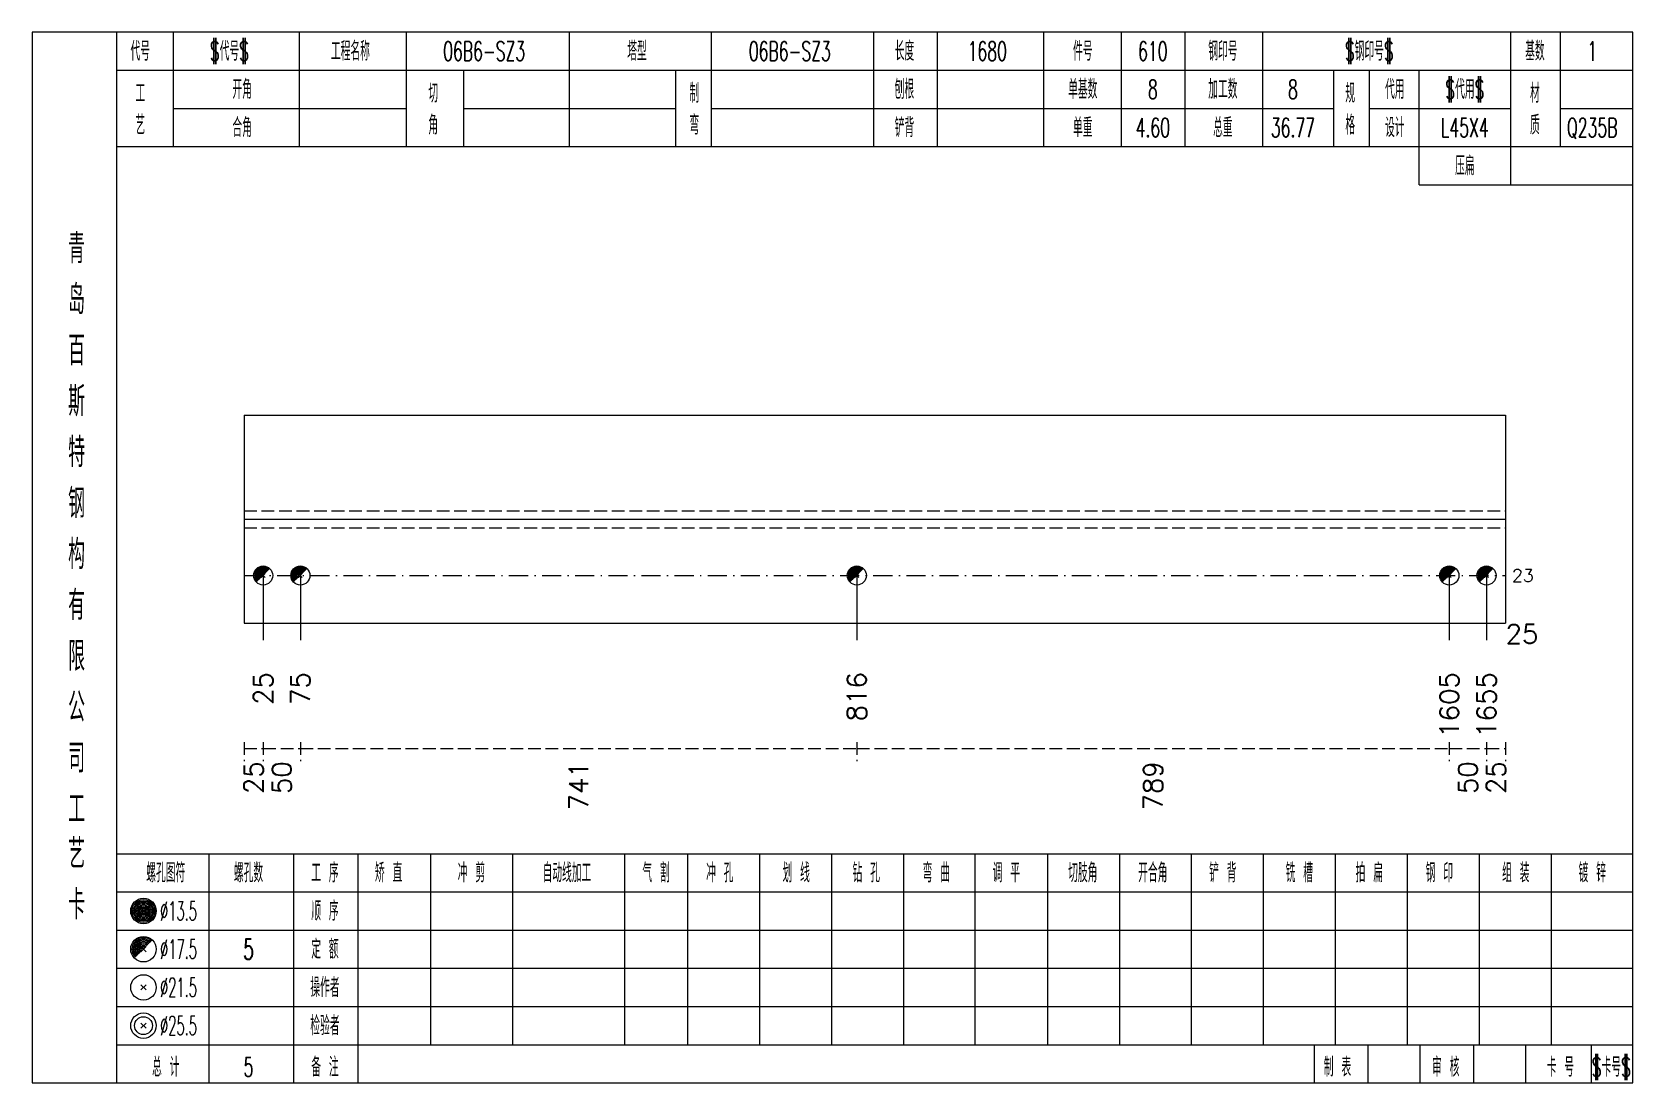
# Model space of a CAD drawing. Extents: x -533 to 8774, y 0 to 7979.
# Drawn here: x 702.8 to 954.2, y 3601.8 to 3766.8 of the extents above; entities that cross this region are included whole.
import ezdxf
from ezdxf.enums import TextEntityAlignment as Align

# ---------------------------------------------------------------- set-up
doc = ezdxf.new("R2010")
doc.units = 0
doc.header["$MEASUREMENT"] = 0
doc.linetypes.add('一点画线', pattern=[5.2, 3, -1, 0.2, -1])
doc.linetypes.add('虚线', pattern=[2.75, 2, -0.75])
doc.layers.get('0').update_dxf_attribs({"linetype": 'CONTINUOUS', "lineweight": 25})
for name, color, linetype, lineweight in [('1', 7, 'CONTINUOUS', 25), ('4', 7, 'CONTINUOUS', 25), ('5', 7, 'CONTINUOUS', 25)]:
    doc.layers.add(name, color=color, linetype=linetype, lineweight=lineweight)
doc.styles.get("Standard").update_dxf_attribs({"font": 'simplex.shx', "width": 0.7, "height": 3, "bigfont": 'gbhzfs.shx'})

msp = doc.modelspace()

# ---------------------------------------------------------------- texts
at = {"color": 7, "linetype": 'Continuous', "lineweight": 13}
msp.add_text('23', height=2, dxfattribs=at).set_placement((935.2, 3681.51), align=Align.MIDDLE_LEFT)
at = {"color": 8, "linetype": 'Continuous', "lineweight": 9}
for s, p in [('25', (737.6, 3652.34)), ('50', (742.02, 3652.34)), ('741', (788.63, 3652.34)), ('789', (878.84, 3652.34)), ('50', (928.28, 3652.34)), ('25', (932.7, 3652.34))]:
    msp.add_text(s, height=3, rotation=90, dxfattribs=at).set_placement(p, align=Align.MIDDLE_RIGHT)
at = {"layer": '1', "color": 7, "linetype": 'Continuous', "lineweight": 13}
msp.add_text('25', height=3, dxfattribs=at).set_placement((934.2, 3672.34), align=Align.MIDDLE_LEFT)
for s, p in [('25', (739.1, 3666.34)), ('75', (744.94, 3666.34)), ('816', (832.32, 3666.34)), ('1605', (925.36, 3666.34)), ('1655', (931.2, 3666.34))]:
    msp.add_text(s, height=3, rotation=90, dxfattribs=at).set_placement(p, align=Align.MIDDLE_RIGHT)
at = {"layer": '4', "color": 1, "linetype": 'Continuous', "lineweight": 13}
for s, height, width, p in [('代号', 3, 0.6, (719.8, 3763.84)), ('$代号$', 3, 0.6, (733.8, 3763.84)), ('工程名称', 3, 0.6, (752.8, 3763.84)), ('06B6-SZ3', 3, 0.6, (773.8, 3763.84)), ('塔型', 3, 0.6, (797.8, 3763.84)), ('06B6-SZ3', 3, 0.6, (821.8, 3763.84)), ('长度', 3, 0.6, (839.8, 3763.84)), ('1680', 3, 0.6, (852.8, 3763.84)), ('件号', 3, 0.6, (867.8, 3763.84)), ('610', 3, 0.6, (878.8, 3763.84)), ('钢印号', 3, 0.6, (889.8, 3763.84)), ('$钢印号$', 3, 0.6, (912.8, 3763.84)), ('基数', 3, 0.6, (938.8, 3763.84)), ('1', 3, 0.6, (947.8, 3763.84)), ('工', 3, 0.6, (719.8, 3757.24)), ('开角', 3, 0.6, (735.8, 3757.84)), ('切', 3, 0.6, (765.8, 3757.24)), ('制', 3, 0.6, (806.8, 3757.24)), ('刨根', 3, 0.6, (839.8, 3757.84)), ('单基数', 3, 0.6, (867.8, 3757.84)), ('8', 3, 0.6, (878.8, 3757.84)), ('加工数', 3, 0.6, (889.8, 3757.84)), ('8', 3, 0.6, (900.8, 3757.84)), ('规', 3, 0.6, (909.8, 3757.24)), ('代用', 3, 0.6, (916.8, 3757.84)), ('$代用$', 3, 0.6, (927.8, 3757.84)), ('材', 3, 0.6, (938.8, 3757.24)), ('艺', 3, 0.6, (719.8, 3752.24)), ('合角', 3, 0.6, (735.8, 3751.84)), ('角', 3, 0.6, (765.8, 3752.24)), ('弯', 3, 0.6, (806.8, 3752.24)), ('铲背', 3, 0.6, (839.8, 3751.84)), ('单重', 3, 0.6, (867.8, 3751.84)), ('总重', 3, 0.6, (889.8, 3751.84)), ('格', 3, 0.6, (909.8, 3752.24)), ('设计', 3, 0.6, (916.8, 3751.84)), ('质', 3, 0.6, (938.8, 3752.24)), ('4.60', 3, 0.6, (878.8, 3751.84)), ('36.77', 3, 0.6, (900.8, 3751.84)), ('L45X4', 3, 0.6, (927.8, 3751.84)), ('Q235B', 3, 0.6, (947.8, 3751.84)), ('压扁', 3, 0.6, (927.8, 3745.84)), ('青', 4.6, 0.8, (709.8, 3732.84)), ('岛', 4.6, 0.8, (709.8, 3724.84)), ('百', 4.6, 0.8, (709.8, 3716.84)), ('斯', 4.6, 0.8, (709.8, 3708.84)), ('特', 4.6, 0.8, (709.8, 3700.84)), ('钢', 4.6, 0.8, (709.8, 3692.84)), ('构', 4.6, 0.8, (709.8, 3684.84)), ('有', 4.6, 0.8, (709.8, 3676.84)), ('限', 4.6, 0.8, (709.8, 3668.84)), ('公', 4.6, 0.8, (709.8, 3660.84)), ('司', 4.6, 0.8, (709.8, 3652.84)), ('工', 4.6, 0.8, (709.8, 3644.84)), ('艺', 4.6, 0.8, (709.8, 3637.84)), ('螺孔图符', 3, 0.6, (723.8, 3634.84)), ('螺孔数', 3, 0.6, (736.8, 3634.84)), ('工 序', 3, 0.6, (748.8, 3634.84)), ('矫 直', 3, 0.6, (758.8, 3634.84)), ('冲 剪', 3, 0.6, (771.8, 3634.84)), ('自动线加工', 3, 0.6, (786.8, 3634.84)), ('气 割', 3, 0.6, (800.8, 3634.84)), ('冲 孔', 3, 0.6, (810.8, 3634.84)), ('划 线', 3, 0.6, (822.8, 3634.84)), ('钻 孔', 3, 0.6, (833.8, 3634.84)), ('弯 曲', 3, 0.6, (844.8, 3634.84)), ('调 平', 3, 0.6, (855.8, 3634.84)), ('切肢角', 3, 0.6, (867.8, 3634.84)), ('开合角', 3, 0.6, (878.8, 3634.84)), ('铲 背', 3, 0.6, (889.8, 3634.84)), ('铣 槽', 3, 0.6, (901.8, 3634.84)), ('拍 扁', 3, 0.6, (912.8, 3634.84)), ('钢 印', 3, 0.6, (923.8, 3634.84)), ('组 装', 3, 0.6, (935.8, 3634.84)), ('镀 锌', 3, 0.6, (947.8, 3634.84)), ('卡', 4.6, 0.8, (709.8, 3629.84)), ('%%C13.5', 3, 0.5, (725.8, 3628.84)), ('顺 序', 3, 0.6, (748.8, 3628.84)), ('%%C17.5', 3, 0.5, (725.8, 3622.84)), ('5', 3.2, 0.6, (736.8, 3622.84)), ('定 额', 3, 0.6, (748.8, 3622.84)), ('%%C21.5', 3, 0.5, (725.8, 3616.84)), ('操作者', 3, 0.6, (748.8, 3616.84)), ('检验者', 3, 0.6, (748.8, 3610.84)), ('%%C25.5', 3, 0.5, (725.8, 3610.84)), ('总 计', 3, 0.6, (723.8, 3604.34)), ('5', 3, 0.6, (736.8, 3604.34)), ('备 注', 3, 0.6, (748.8, 3604.34)), ('制 表', 3, 0.6, (907.8, 3604.34)), ('审 核', 3, 0.6, (924.8, 3604.34)), ('卡 号', 3, 0.6, (942.8, 3604.34)), ('$卡号$', 3, 0.6, (950.8, 3604.34))]:
    msp.add_text(s, height=height, dxfattribs=dict(at, width=width)).set_placement(p, align=Align.MIDDLE_CENTER)

# ---------------------------------------------------------------- blocks, each defined once
blk = doc.blocks.new('孔17.5')
at = {"layer": '5', "color": 7, "linetype": 'Continuous', "lineweight": 0}
for p, q in [((-0.2, -0.2), (0.2, 0.2)), ((-0.2, 0.2), (0.2, -0.2))]:
    blk.add_line(p, q, dxfattribs=at)
at = {"layer": '5', "color": 7, "linetype": 'Continuous', "lineweight": 13}
blk.add_circle((0, 0), 1, dxfattribs=at)
for radius in [0.9, 0.8, 0.7, 0.6, 0.5, 0.4, 0.3, 0.2, 0.1]:
    blk.add_arc((0, 0), radius, 45, 225, dxfattribs=at)

# ---------------------------------------------------------------- linework, layer by layer
at = {"color": 7, "linetype": 'Continuous', "lineweight": 18}
for p, q in [((736.1, 3706.67), (736.1, 3674.01)), ((736.1, 3706.67), (934.2, 3706.67)), ((934.2, 3706.67), (934.2, 3674.01)), ((736.1, 3690.34), (934.2, 3690.34))]:
    msp.add_line(p, q, dxfattribs=at)
at = {"color": 1, "linetype": '虚线', "lineweight": 18}
for p, q in [((736.1, 3691.67), (934.2, 3691.67)), ((736.1, 3689.01), (934.2, 3689.01))]:
    msp.add_line(p, q, dxfattribs=at)
at = {"color": 3, "linetype": '一点画线', "lineweight": 13}
msp.add_line((736.1, 3681.51), (934.2, 3681.51), dxfattribs=at)
at = {"color": 7, "linetype": 'Continuous', "lineweight": 13}
for p, q in [((739.1, 3681.51), (739.1, 3671.34)), ((744.94, 3681.51), (744.94, 3671.34)), ((832.32, 3681.51), (832.32, 3671.34)), ((925.36, 3681.51), (925.36, 3671.34)), ((931.2, 3681.51), (931.2, 3671.34))]:
    msp.add_line(p, q, dxfattribs=at)
at = {"color": 8, "linetype": '虚线', "lineweight": 9}
for p, q in [((736.1, 3655.34), (736.1, 3652.34)), ((736.1, 3654.34), (739.1, 3654.34)), ((739.1, 3655.34), (739.1, 3652.34)), ((739.1, 3655.34), (739.1, 3652.34)), ((739.1, 3654.34), (744.94, 3654.34)), ((744.94, 3655.34), (744.94, 3652.34)), ((744.94, 3655.34), (744.94, 3652.34)), ((744.94, 3654.34), (832.32, 3654.34)), ((832.32, 3655.34), (832.32, 3652.34)), ((832.32, 3655.34), (832.32, 3652.34)), ((832.32, 3654.34), (925.36, 3654.34)), ((925.36, 3655.34), (925.36, 3652.34)), ((925.36, 3655.34), (925.36, 3652.34)), ((925.36, 3654.34), (931.2, 3654.34)), ((931.2, 3655.34), (931.2, 3652.34)), ((931.2, 3655.34), (931.2, 3652.34)), ((931.2, 3654.34), (934.2, 3654.34)), ((934.2, 3655.34), (934.2, 3652.34))]:
    msp.add_line(p, q, dxfattribs=at)
at = {"layer": '1', "color": 7, "linetype": 'Continuous', "lineweight": 18}
msp.add_line((736.1, 3674.01), (934.2, 3674.01), dxfattribs=at)
at = {"layer": '4', "color": 1, "linetype": 'Continuous', "lineweight": 18}
for p, q in [((716.1, 3601.84), (716.1, 3766.84)), ((725, 3748.84), (725, 3766.84)), ((744.8, 3748.84), (744.8, 3766.84)), ((761.6, 3748.84), (761.6, 3766.84)), ((787.2, 3748.84), (787.2, 3766.84)), ((809.5, 3748.84), (809.5, 3766.84)), ((835, 3748.84), (835, 3766.84)), ((845, 3748.84), (845, 3766.84)), ((861.7, 3748.84), (861.7, 3766.84)), ((873.9, 3748.84), (873.9, 3766.84)), ((883.9, 3748.84), (883.9, 3766.84)), ((896.1, 3748.84), (896.1, 3766.84)), ((935, 3742.84), (935, 3766.84)), ((942.8, 3748.84), (942.8, 3766.84)), ((716.1, 3760.84), (954.2, 3760.84)), ((770.6, 3748.84), (770.6, 3760.84)), ((803.9, 3748.84), (803.9, 3760.84)), ((907.2, 3748.84), (907.2, 3760.84)), ((912.8, 3748.84), (912.8, 3760.84)), ((920.6, 3742.84), (920.6, 3760.84)), ((725, 3754.84), (761.6, 3754.84)), ((770.6, 3754.84), (803.9, 3754.84)), ((809.5, 3754.84), (907.2, 3754.84)), ((912.8, 3754.84), (935, 3754.84)), ((942.8, 3754.84), (954.2, 3754.84)), ((716.1, 3748.84), (954.2, 3748.84)), ((920.6, 3742.84), (954.2, 3742.84)), ((716.1, 3637.84), (954.2, 3637.84)), ((730.6, 3601.84), (730.6, 3637.84)), ((743.9, 3601.84), (743.9, 3637.84)), ((754, 3601.84), (754, 3637.84)), ((765.4, 3607.84), (765.4, 3637.84)), ((778.3, 3607.84), (778.3, 3637.84)), ((795.9, 3607.84), (795.9, 3637.84)), ((805.8, 3607.84), (805.8, 3637.84)), ((817.1, 3607.84), (817.1, 3637.84)), ((828.4, 3607.84), (828.4, 3637.84)), ((839.7, 3607.84), (839.7, 3637.84)), ((850.9, 3607.84), (850.9, 3637.84)), ((862.3, 3607.84), (862.3, 3637.84)), ((873.6, 3607.84), (873.6, 3637.84)), ((884.9, 3607.84), (884.9, 3637.84)), ((896.2, 3607.84), (896.2, 3637.84)), ((907.5, 3607.84), (907.5, 3637.84)), ((918.8, 3607.84), (918.8, 3637.84)), ((930.1, 3607.84), (930.1, 3637.84)), ((941.4, 3607.84), (941.4, 3637.84)), ((716.1, 3631.84), (954.2, 3631.84)), ((716.1, 3625.84), (954.2, 3625.84)), ((716.1, 3619.84), (954.2, 3619.84)), ((716.1, 3613.84), (954.2, 3613.84)), ((716.1, 3607.84), (954.2, 3607.84)), ((904.2, 3601.84), (904.2, 3607.84)), ((912.6, 3601.84), (912.6, 3607.84)), ((920.8, 3601.84), (920.8, 3607.84)), ((929.2, 3601.84), (929.2, 3607.84)), ((937.4, 3601.84), (937.4, 3607.84)), ((947.7, 3601.84), (947.7, 3607.84))]:
    msp.add_line(p, q, dxfattribs=at)
at = {"layer": '4', "color": 7, "linetype": 'Continuous', "lineweight": 13}
for p, q in [((720.1, 3628.64), (720.5, 3629.04)), ((720.5, 3628.64), (720.1, 3629.04)), ((719.9, 3616.44), (720.7, 3617.24)), ((720.7, 3616.44), (719.9, 3617.24)), ((719.9, 3610.44), (720.7, 3611.24)), ((720.7, 3610.44), (719.9, 3611.24))]:
    msp.add_line(p, q, dxfattribs=at)
at = {"layer": '4', "color": 7, "linetype": 'Continuous', "lineweight": 0}
for p, q in [((719.9, 3622.44), (720.7, 3623.24)), ((719.9, 3623.24), (720.7, 3622.44))]:
    msp.add_line(p, q, dxfattribs=at)
at = {"layer": '4', "color": 1, "linetype": 'Continuous', "lineweight": 18}
msp.add_lwpolyline([(702.8, 3766.84), (702.8, 3601.84), (954.2, 3601.84), (954.2, 3766.84)], close=True, dxfattribs=at)
at = {"layer": '4', "color": 7, "linetype": 'Continuous', "lineweight": 13}
for centre, radius in [((720.3, 3628.84), 2), ((720.3, 3628.84), 1.8), ((720.3, 3628.84), 1.6), ((720.3, 3628.84), 1.4), ((720.3, 3628.84), 1.2), ((720.3, 3628.84), 1), ((720.3, 3628.84), 0.8), ((720.3, 3628.84), 0.6), ((720.3, 3628.84), 0.4), ((720.3, 3628.84), 0.2), ((720.3, 3622.84), 2), ((720.3, 3616.84), 2), ((720.3, 3610.84), 2), ((720.3, 3610.84), 1.4)]:
    msp.add_circle(centre, radius, dxfattribs=at)
for radius in [1.8, 1.6, 1.4, 1.2, 1, 0.8, 0.6, 0.4, 0.2]:
    msp.add_arc((720.3, 3622.84), radius, 45, 225, dxfattribs=at)

# ---------------------------------------------------------------- block references
at = {"layer": '1', "color": 7, "linetype": 'Continuous', "lineweight": 13, "xscale": 1.5, "yscale": 1.5, "zscale": 1.5}
for p in [(739.1, 3681.51), (744.94, 3681.51), (832.32, 3681.51), (925.36, 3681.51), (931.2, 3681.51)]:
    msp.add_blockref('孔17.5', p, dxfattribs=at)

msp.set_redraw_order([(e.dxf.handle, doc.entitydb.next_handle()) for e in msp.query("TEXT MTEXT ATTDEF DIMENSION ARC_DIMENSION")])  # texts and dimensions are drawn at this point

doc.saveas('drawing.dxf')
